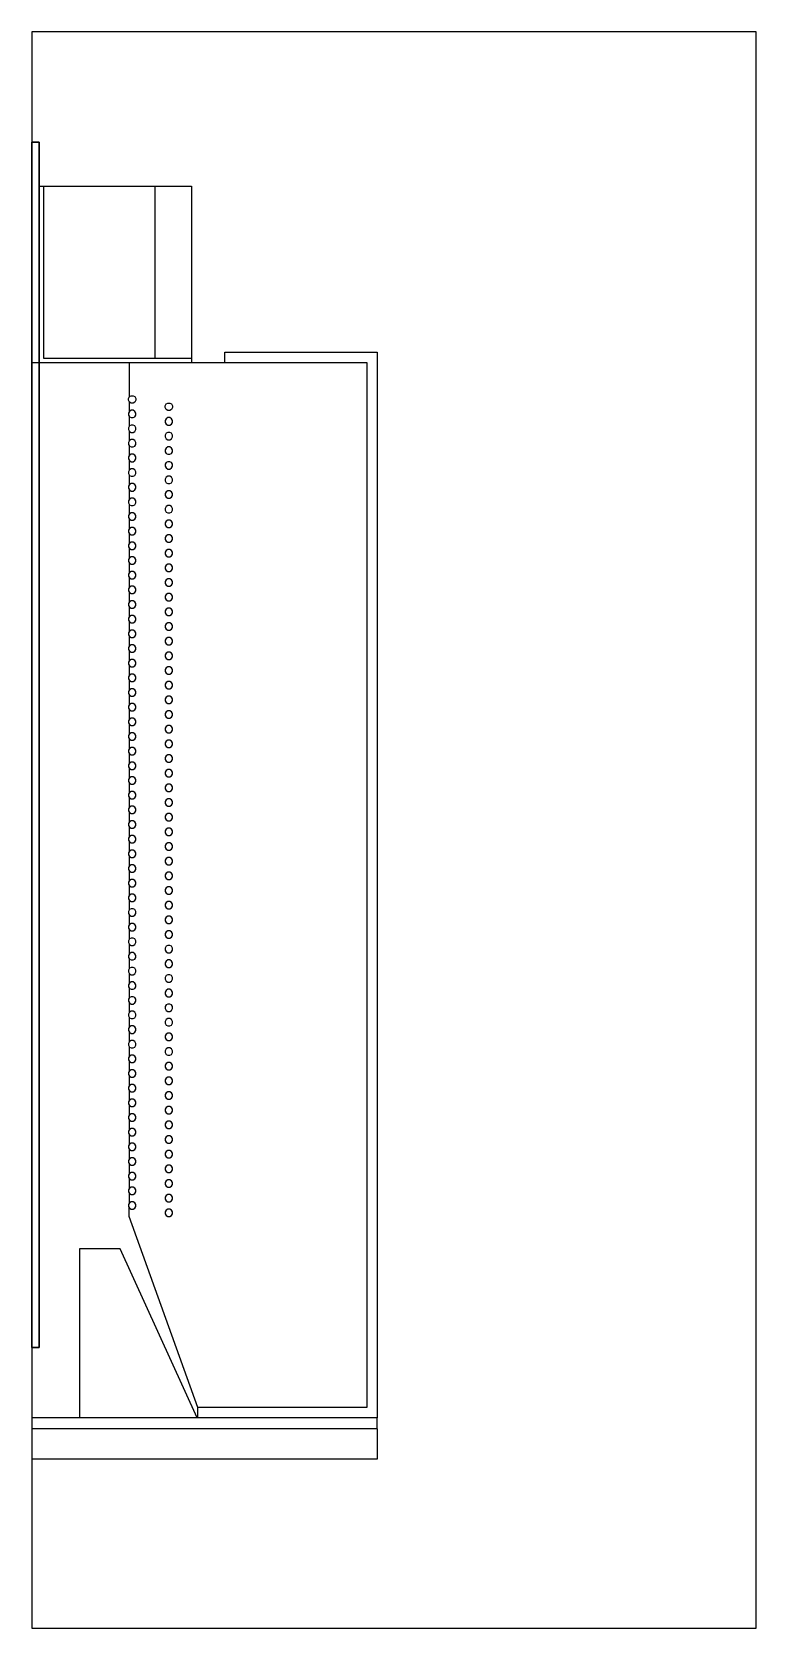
# Model space of a CAD drawing. Header units: millimetres. Extents: x 0 to 99, y -172 to 45.
import ezdxf

# ---------------------------------------------------------------- set-up
doc = ezdxf.new("R2010")
doc.units = ezdxf.units.MM
doc.layers.get('0').update_dxf_attribs({"true_color": 0xffffff})

msp = doc.modelspace()

# ---------------------------------------------------------------- linework, layer by layer
for p, q in [((98.6, 45), (0, 45)), ((0, 45), (0, 30)), ((98.6, 45), (0, 45)), ((0, 45), (0, 30)), ((98.6, 45), (0, 45)), ((0, 45), (0, 30)), ((98.6, 45), (0, 45)), ((0, 45), (0, 30)), ((0, 45), (0, 30)), ((98.6, 45), (0, 45)), ((98.6, -172.2), (98.6, 45)), ((98.6, -172.2), (98.6, 45)), ((98.6, -172.2), (98.6, 45)), ((98.6, -172.2), (98.6, 45)), ((98.6, -172.2), (98.6, 45)), ((0, 30), (1, 30)), ((1, 30), (0, 30)), ((0, 30), (0, -134)), ((0, 30), (1, 30)), ((0, -134), (0, 30)), ((0, 30), (1, 30)), ((0, 30), (1, 30)), ((0, -134), (0, 30)), ((0, 30), (1, 30)), ((1, 30), (1, -134)), ((1, -134), (1, 30)), ((1, 30), (1, -134)), ((1, -134), (1, 30)), ((1, 30), (1, -134)), ((1, 30), (1, -134)), ((1, 30), (1, -134)), ((1, 30), (1, -134)), ((1, 30), (1, -134)), ((1, 30), (1, -134)), ((1, 30), (1, -134)), ((1, 30), (1, -134)), ((1, 30), (1, -134)), ((1, 30), (1, -134)), ((1, 30), (1, -134)), ((1, 30), (1, -134)), ((1, 24), (21.75, 24)), ((1, 24), (21.75, 24)), ((1, 24), (21.75, 24)), ((1, 24), (21.75, 24)), ((1, 24), (21.75, 24)), ((1, 24), (21.75, 24)), ((1, 24), (21.75, 24)), ((1, 24), (21.75, 24)), ((1, 24), (21.75, 24)), ((1, 24), (21.75, 24)), ((1, 24), (21.75, 24)), ((1, 24), (21.75, 24)), ((1.6, 24), (1.6, 0.6)), ((1.6, 24), (1.6, 0.6)), ((1.6, 24), (1.6, 0.6)), ((1.6, 24), (1.6, 0.6)), ((1.6, 24), (1.6, 0.6)), ((16.75, 24), (16.75, 0.6)), ((16.75, 24), (16.75, 0.6)), ((21.75, 24), (21.75, 0)), ((21.75, 24), (21.75, 0)), ((21.75, 24), (21.75, 0)), ((21.75, 24), (21.75, 0)), ((21.75, 24), (21.75, 0)), ((21.75, 24), (21.75, 0)), ((21.75, 24), (21.75, 0)), ((21.75, 24), (21.75, 0)), ((21.75, 24), (21.75, 0)), ((0, 0), (1, 0)), ((1, 0), (13.25, 0)), ((1, 0), (13.25, 0)), ((1, 0), (13.25, 0)), ((1, 0), (13.25, 0)), ((1.6, 0.6), (21.75, 0.6)), ((1.6, 0.6), (21.75, 0.6)), ((1.6, 0.6), (21.75, 0.6)), ((1.6, 0.6), (21.75, 0.6)), ((1.6, 0.6), (21.75, 0.6)), ((1.6, 0.6), (21.75, 0.6)), ((1.6, 0.6), (21.75, 0.6)), ((1.6, 0.6), (21.75, 0.6)), ((1.6, 0.6), (21.75, 0.6)), ((13.25, 0), (45.6, 0)), ((13.25, 0), (45.6, 0)), ((13.25, 0), (45.6, 0)), ((13.25, 0), (45.6, 0)), ((13.25, 0), (45.6, 0)), ((13.25, 0), (45.6, 0)), ((13.25, 0), (45.6, 0)), ((13.25, 0), (45.6, 0)), ((13.25, 0), (45.6, 0)), ((13.25, 0), (45.6, 0)), ((13.25, 0), (45.6, 0)), ((13.25, 0), (45.6, 0)), ((13.25, 0), (13.25, -4.69)), ((26.25, 0), (26.25, 1.4)), ((26.25, 1.4), (47, 1.4)), ((26.25, 1.4), (47, 1.4)), ((26.25, 0), (26.25, 1.4)), ((26.25, 1.4), (47, 1.4)), ((26.25, 0), (26.25, 1.4)), ((26.25, 1.4), (47, 1.4)), ((26.25, 0), (26.25, 1.4)), ((26.25, 1.4), (47, 1.4)), ((26.25, 0), (26.25, 1.4)), ((26.25, 1.4), (47, 1.4)), ((26.25, 0), (26.25, 1.4)), ((45.6, 0), (45.6, -142.2)), ((45.6, 0), (45.6, -142.2)), ((45.6, 0), (45.6, -142.2)), ((47, 1.4), (47, -143.6)), ((47, 1.4), (47, -143.6)), ((47, 1.4), (47, -143.6)), ((47, 1.4), (47, -143.6)), ((47, 1.4), (47, -143.6)), ((47, 1.4), (47, -143.6)), ((13.15, -4.87), (13.28, -4.63)), ((13.15, -4.87), (13.28, -4.63)), ((13.15, -4.87), (13.28, -4.63)), ((13.15, -4.87), (13.28, -4.63)), ((13.15, -5.13), (13.15, -4.87)), ((13.15, -5.13), (13.15, -4.87)), ((13.28, -5.37), (13.15, -5.13)), ((13.28, -5.37), (13.15, -5.13)), ((13.28, -5.37), (13.15, -5.13)), ((13.28, -5.37), (13.15, -5.13)), ((13.25, -5.31), (13.25, -6.69)), ((13.28, -4.63), (13.52, -4.5)), ((13.28, -4.63), (13.52, -4.5)), ((13.52, -5.5), (13.28, -5.37)), ((13.52, -5.5), (13.28, -5.37)), ((13.52, -6.49), (13.28, -6.63)), ((13.52, -4.5), (13.78, -4.5)), ((13.52, -4.5), (13.78, -4.5)), ((13.78, -5.5), (13.52, -5.5)), ((13.78, -5.5), (13.52, -5.5)), ((13.78, -6.49), (13.52, -6.49)), ((13.78, -4.5), (14.02, -4.63)), ((13.78, -4.5), (14.02, -4.63)), ((14.02, -5.37), (13.78, -5.5)), ((14.02, -5.37), (13.78, -5.5)), ((14.02, -6.63), (13.78, -6.49)), ((14.02, -4.63), (14.15, -4.87)), ((14.02, -4.63), (14.15, -4.87)), ((14.15, -5.13), (14.02, -5.37)), ((14.15, -5.13), (14.02, -5.37)), ((14.15, -4.87), (14.15, -5.13)), ((14.15, -4.87), (14.15, -5.13)), ((18.15, -5.86), (18.28, -5.63)), ((18.15, -6.13), (18.15, -5.86)), ((18.28, -6.36), (18.15, -6.13)), ((18.28, -5.63), (18.52, -5.5)), ((18.52, -6.5), (18.28, -6.36)), ((18.52, -5.5), (18.78, -5.5)), ((18.78, -6.5), (18.52, -6.5)), ((18.78, -5.5), (19.02, -5.63)), ((19.02, -6.36), (18.78, -6.5)), ((19.02, -5.63), (19.15, -5.86)), ((19.15, -6.13), (19.02, -6.36)), ((19.15, -5.86), (19.15, -6.13)), ((13.28, -6.63), (13.15, -6.86)), ((13.28, -6.63), (13.15, -6.86)), ((13.15, -6.86), (13.15, -7.13)), ((13.15, -7.13), (13.28, -7.36)), ((13.28, -8.62), (13.15, -8.86)), ((13.25, -7.3), (13.25, -8.68)), ((13.28, -7.36), (13.52, -7.49)), ((13.52, -8.49), (13.28, -8.62)), ((13.52, -7.49), (13.78, -7.49)), ((13.78, -8.49), (13.52, -8.49)), ((13.78, -7.49), (14.02, -7.36)), ((14.02, -8.62), (13.78, -8.49)), ((14.15, -6.86), (14.02, -6.63)), ((14.02, -7.36), (14.15, -7.13)), ((14.15, -8.86), (14.02, -8.62)), ((14.15, -7.13), (14.15, -6.86)), ((18.28, -7.63), (18.15, -7.86)), ((18.15, -7.86), (18.15, -8.13)), ((18.15, -8.13), (18.28, -8.36)), ((18.52, -7.49), (18.28, -7.63)), ((18.28, -8.36), (18.52, -8.49)), ((18.78, -7.49), (18.52, -7.49)), ((18.52, -8.49), (18.78, -8.49)), ((19.02, -7.63), (18.78, -7.49)), ((18.78, -8.49), (19.02, -8.36)), ((19.15, -7.86), (19.02, -7.63)), ((19.02, -8.36), (19.15, -8.13)), ((19.15, -8.13), (19.15, -7.86)), ((13.15, -8.86), (13.15, -9.12)), ((13.15, -9.12), (13.28, -9.36)), ((13.28, -10.62), (13.15, -10.85)), ((13.15, -10.85), (13.15, -11.12)), ((13.25, -9.3), (13.25, -10.68)), ((13.28, -9.36), (13.52, -9.49)), ((13.52, -10.48), (13.28, -10.62)), ((13.52, -9.49), (13.78, -9.49)), ((13.78, -10.48), (13.52, -10.48)), ((13.78, -9.49), (14.02, -9.36)), ((14.02, -10.62), (13.78, -10.48)), ((14.02, -9.36), (14.15, -9.12)), ((14.15, -10.85), (14.02, -10.62)), ((14.15, -9.12), (14.15, -8.86)), ((14.15, -11.12), (14.15, -10.85)), ((18.28, -9.62), (18.15, -9.85)), ((18.15, -9.85), (18.15, -10.12)), ((18.15, -10.12), (18.28, -10.35)), ((18.52, -9.49), (18.28, -9.62)), ((18.28, -10.35), (18.52, -10.49)), ((18.78, -9.49), (18.52, -9.49)), ((18.52, -10.49), (18.78, -10.49)), ((19.02, -9.62), (18.78, -9.49)), ((18.78, -10.49), (19.02, -10.35)), ((19.15, -9.85), (19.02, -9.62)), ((19.02, -10.35), (19.15, -10.12)), ((19.15, -10.12), (19.15, -9.85)), ((13.15, -11.12), (13.28, -11.35)), ((13.28, -12.61), (13.15, -12.84)), ((13.15, -12.84), (13.15, -13.11)), ((13.25, -11.29), (13.25, -12.67)), ((13.28, -11.35), (13.52, -11.48)), ((13.52, -12.48), (13.28, -12.61)), ((13.52, -11.48), (13.78, -11.48)), ((13.78, -12.48), (13.52, -12.48)), ((13.78, -11.48), (14.02, -11.35)), ((14.02, -12.61), (13.78, -12.48)), ((14.02, -11.35), (14.15, -11.12)), ((14.15, -12.84), (14.02, -12.61)), ((14.15, -13.11), (14.15, -12.84)), ((18.28, -11.62), (18.15, -11.85)), ((18.15, -11.85), (18.15, -12.12)), ((18.15, -12.12), (18.28, -12.35)), ((18.52, -11.48), (18.28, -11.62)), ((18.28, -12.35), (18.52, -12.48)), ((18.78, -11.48), (18.52, -11.48)), ((18.52, -12.48), (18.78, -12.48)), ((19.02, -11.62), (18.78, -11.48)), ((18.78, -12.48), (19.02, -12.35)), ((19.15, -11.85), (19.02, -11.62)), ((19.02, -12.35), (19.15, -12.12)), ((19.15, -12.12), (19.15, -11.85)), ((13.15, -13.11), (13.28, -13.34)), ((13.28, -14.61), (13.15, -14.84)), ((13.15, -14.84), (13.15, -15.11)), ((13.15, -15.11), (13.28, -15.34)), ((13.25, -13.29), (13.25, -14.67)), ((13.28, -13.34), (13.52, -13.48)), ((13.52, -14.47), (13.28, -14.61)), ((13.52, -13.48), (13.78, -13.48)), ((13.78, -14.47), (13.52, -14.47)), ((13.78, -13.48), (14.02, -13.34)), ((14.02, -14.61), (13.78, -14.47)), ((14.02, -13.34), (14.15, -13.11)), ((14.15, -14.84), (14.02, -14.61)), ((14.02, -15.34), (14.15, -15.11)), ((14.15, -15.11), (14.15, -14.84)), ((18.28, -13.61), (18.15, -13.84)), ((18.15, -13.84), (18.15, -14.11)), ((18.15, -14.11), (18.28, -14.34)), ((18.52, -13.48), (18.28, -13.61)), ((18.28, -14.34), (18.52, -14.48)), ((18.78, -13.48), (18.52, -13.48)), ((18.52, -14.48), (18.78, -14.48)), ((19.02, -13.61), (18.78, -13.48)), ((18.78, -14.48), (19.02, -14.34)), ((19.15, -13.84), (19.02, -13.61)), ((19.02, -14.34), (19.15, -14.11)), ((19.15, -14.11), (19.15, -13.84)), ((13.28, -16.6), (13.15, -16.83)), ((13.15, -16.83), (13.15, -17.1)), ((13.15, -17.1), (13.28, -17.33)), ((13.25, -15.28), (13.25, -16.66)), ((13.25, -17.27), (13.25, -18.65)), ((13.28, -15.34), (13.52, -15.47)), ((13.52, -16.47), (13.28, -16.6)), ((13.28, -17.33), (13.52, -17.47)), ((13.52, -15.47), (13.78, -15.47)), ((13.78, -16.47), (13.52, -16.47)), ((13.78, -15.47), (14.02, -15.34)), ((14.02, -16.6), (13.78, -16.47)), ((13.78, -17.47), (14.02, -17.33)), ((14.15, -16.83), (14.02, -16.6)), ((14.02, -17.33), (14.15, -17.1)), ((14.15, -17.1), (14.15, -16.83)), ((18.28, -15.6), (18.15, -15.84)), ((18.15, -15.84), (18.15, -16.1)), ((18.15, -16.1), (18.28, -16.34)), ((18.52, -15.47), (18.28, -15.6)), ((18.28, -16.34), (18.52, -16.47)), ((18.78, -15.47), (18.52, -15.47)), ((18.52, -16.47), (18.78, -16.47)), ((19.02, -15.6), (18.78, -15.47)), ((18.78, -16.47), (19.02, -16.34)), ((19.15, -15.84), (19.02, -15.6)), ((19.02, -16.34), (19.15, -16.1)), ((19.15, -16.1), (19.15, -15.84)), ((13.28, -18.6), (13.15, -18.83)), ((13.15, -18.83), (13.15, -19.1)), ((13.15, -19.1), (13.28, -19.33)), ((13.25, -19.27), (13.25, -20.65)), ((13.52, -18.46), (13.28, -18.6)), ((13.28, -19.33), (13.52, -19.46)), ((13.52, -17.47), (13.78, -17.47)), ((13.78, -18.46), (13.52, -18.46)), ((13.52, -19.46), (13.78, -19.46)), ((14.02, -18.6), (13.78, -18.46)), ((13.78, -19.46), (14.02, -19.33)), ((14.15, -18.83), (14.02, -18.6)), ((14.02, -19.33), (14.15, -19.1)), ((14.15, -19.1), (14.15, -18.83)), ((18.28, -17.6), (18.15, -17.83)), ((18.15, -17.83), (18.15, -18.1)), ((18.15, -18.1), (18.28, -18.33)), ((18.52, -17.46), (18.28, -17.6)), ((18.28, -18.33), (18.52, -18.46)), ((18.52, -19.46), (18.28, -19.59)), ((18.78, -17.46), (18.52, -17.46)), ((18.52, -18.46), (18.78, -18.46)), ((18.78, -19.46), (18.52, -19.46)), ((19.02, -17.6), (18.78, -17.46)), ((18.78, -18.46), (19.02, -18.33)), ((19.02, -19.59), (18.78, -19.46)), ((19.15, -17.83), (19.02, -17.6)), ((19.02, -18.33), (19.15, -18.1)), ((19.15, -18.1), (19.15, -17.83)), ((13.28, -20.59), (13.15, -20.82)), ((13.15, -20.82), (13.15, -21.09)), ((13.15, -21.09), (13.28, -21.32)), ((13.25, -21.26), (13.25, -22.64)), ((13.52, -20.46), (13.28, -20.59)), ((13.28, -21.32), (13.52, -21.46)), ((13.78, -20.46), (13.52, -20.46)), ((13.52, -21.46), (13.78, -21.46)), ((14.02, -20.59), (13.78, -20.46)), ((13.78, -21.46), (14.02, -21.32)), ((14.15, -20.82), (14.02, -20.59)), ((14.02, -21.32), (14.15, -21.09)), ((14.15, -21.09), (14.15, -20.82)), ((18.28, -19.59), (18.15, -19.83)), ((18.15, -19.83), (18.15, -20.09)), ((18.15, -20.09), (18.28, -20.33)), ((18.28, -21.59), (18.15, -21.82)), ((18.28, -20.33), (18.52, -20.46)), ((18.52, -21.45), (18.28, -21.59)), ((18.52, -20.46), (18.78, -20.46)), ((18.78, -21.45), (18.52, -21.45)), ((18.78, -20.46), (19.02, -20.33)), ((19.02, -21.59), (18.78, -21.45)), ((19.15, -19.83), (19.02, -19.59)), ((19.02, -20.33), (19.15, -20.09)), ((19.15, -21.82), (19.02, -21.59)), ((19.15, -20.09), (19.15, -19.83)), ((13.28, -22.59), (13.15, -22.82)), ((13.15, -22.82), (13.15, -23.09)), ((13.15, -23.09), (13.28, -23.32)), ((13.25, -23.26), (13.25, -24.64)), ((13.52, -22.45), (13.28, -22.59)), ((13.28, -23.32), (13.52, -23.45)), ((13.78, -22.45), (13.52, -22.45)), ((13.52, -23.45), (13.78, -23.45)), ((14.02, -22.59), (13.78, -22.45)), ((13.78, -23.45), (14.02, -23.32)), ((14.15, -22.82), (14.02, -22.59)), ((14.02, -23.32), (14.15, -23.09)), ((14.15, -23.09), (14.15, -22.82)), ((18.15, -21.82), (18.15, -22.09)), ((18.15, -22.09), (18.28, -22.32)), ((18.28, -23.58), (18.15, -23.81)), ((18.15, -23.81), (18.15, -24.08)), ((18.28, -22.32), (18.52, -22.45)), ((18.52, -23.45), (18.28, -23.58)), ((18.52, -22.45), (18.78, -22.45)), ((18.78, -23.45), (18.52, -23.45)), ((18.78, -22.45), (19.02, -22.32)), ((19.02, -23.58), (18.78, -23.45)), ((19.02, -22.32), (19.15, -22.09)), ((19.15, -23.81), (19.02, -23.58)), ((19.15, -22.09), (19.15, -21.82)), ((19.15, -24.08), (19.15, -23.81)), ((13.28, -24.58), (13.15, -24.81)), ((13.15, -24.81), (13.15, -25.08)), ((13.15, -25.08), (13.28, -25.31)), ((13.25, -25.25), (13.25, -26.63)), ((13.52, -24.45), (13.28, -24.58)), ((13.28, -25.31), (13.52, -25.45)), ((13.78, -24.45), (13.52, -24.45)), ((13.52, -25.45), (13.78, -25.45)), ((14.02, -24.58), (13.78, -24.45)), ((13.78, -25.45), (14.02, -25.31)), ((14.15, -24.81), (14.02, -24.58)), ((14.02, -25.31), (14.15, -25.08)), ((14.15, -25.08), (14.15, -24.81)), ((18.15, -24.08), (18.28, -24.31)), ((18.28, -25.58), (18.15, -25.81)), ((18.15, -25.81), (18.15, -26.08)), ((18.28, -24.31), (18.52, -24.45)), ((18.52, -25.44), (18.28, -25.58)), ((18.52, -24.45), (18.78, -24.45)), ((18.78, -25.44), (18.52, -25.44)), ((18.78, -24.45), (19.02, -24.31)), ((19.02, -25.58), (18.78, -25.44)), ((19.02, -24.31), (19.15, -24.08)), ((19.15, -25.81), (19.02, -25.58)), ((19.15, -26.08), (19.15, -25.81)), ((13.28, -26.57), (13.15, -26.81)), ((13.15, -26.81), (13.15, -27.07)), ((13.15, -27.07), (13.28, -27.31)), ((13.25, -27.25), (13.25, -28.63)), ((13.52, -26.44), (13.28, -26.57)), ((13.28, -27.31), (13.52, -27.44)), ((13.78, -26.44), (13.52, -26.44)), ((13.52, -27.44), (13.78, -27.44)), ((14.02, -26.57), (13.78, -26.44)), ((13.78, -27.44), (14.02, -27.31)), ((14.15, -26.81), (14.02, -26.57)), ((14.02, -27.31), (14.15, -27.07)), ((14.15, -27.07), (14.15, -26.81)), ((18.15, -26.08), (18.28, -26.31)), ((18.28, -27.57), (18.15, -27.8)), ((18.15, -27.8), (18.15, -28.07)), ((18.15, -28.07), (18.28, -28.3)), ((18.28, -26.31), (18.52, -26.44)), ((18.52, -27.44), (18.28, -27.57)), ((18.52, -26.44), (18.78, -26.44)), ((18.78, -27.44), (18.52, -27.44)), ((18.78, -26.44), (19.02, -26.31)), ((19.02, -27.57), (18.78, -27.44)), ((19.02, -26.31), (19.15, -26.08)), ((19.15, -27.8), (19.02, -27.57)), ((19.02, -28.3), (19.15, -28.07)), ((19.15, -28.07), (19.15, -27.8)), ((13.28, -28.57), (13.15, -28.8)), ((13.15, -28.8), (13.15, -29.07)), ((13.15, -29.07), (13.28, -29.3)), ((13.25, -29.24), (13.25, -30.62)), ((13.52, -28.44), (13.28, -28.57)), ((13.28, -29.3), (13.52, -29.44)), ((13.78, -28.44), (13.52, -28.44)), ((13.52, -29.44), (13.78, -29.44)), ((14.02, -28.57), (13.78, -28.44)), ((13.78, -29.44), (14.02, -29.3)), ((14.15, -28.8), (14.02, -28.57)), ((14.02, -29.3), (14.15, -29.07)), ((14.15, -29.07), (14.15, -28.8)), ((18.28, -29.57), (18.15, -29.8)), ((18.15, -29.8), (18.15, -30.07)), ((18.15, -30.07), (18.28, -30.3)), ((18.28, -28.3), (18.52, -28.44)), ((18.52, -29.43), (18.28, -29.57)), ((18.28, -30.3), (18.52, -30.43)), ((18.52, -28.44), (18.78, -28.44)), ((18.78, -29.43), (18.52, -29.43)), ((18.78, -28.44), (19.02, -28.3)), ((19.02, -29.57), (18.78, -29.43)), ((18.78, -30.43), (19.02, -30.3)), ((19.15, -29.8), (19.02, -29.57)), ((19.02, -30.3), (19.15, -30.07)), ((19.15, -30.07), (19.15, -29.8)), ((13.28, -30.56), (13.15, -30.8)), ((13.15, -30.8), (13.15, -31.06)), ((13.15, -31.06), (13.28, -31.3)), ((13.28, -32.56), (13.15, -32.79)), ((13.25, -31.24), (13.25, -32.62)), ((13.52, -30.43), (13.28, -30.56)), ((13.28, -31.3), (13.52, -31.43)), ((13.52, -32.42), (13.28, -32.56)), ((13.78, -30.43), (13.52, -30.43)), ((13.52, -31.43), (13.78, -31.43)), ((13.78, -32.42), (13.52, -32.42)), ((14.02, -30.56), (13.78, -30.43)), ((13.78, -31.43), (14.02, -31.3)), ((14.02, -32.56), (13.78, -32.42)), ((14.15, -30.8), (14.02, -30.56)), ((14.02, -31.3), (14.15, -31.06)), ((14.15, -32.79), (14.02, -32.56)), ((14.15, -31.06), (14.15, -30.8)), ((18.28, -31.56), (18.15, -31.79)), ((18.15, -31.79), (18.15, -32.06)), ((18.15, -32.06), (18.28, -32.29)), ((18.52, -31.43), (18.28, -31.56)), ((18.28, -32.29), (18.52, -32.43)), ((18.52, -30.43), (18.78, -30.43)), ((18.78, -31.43), (18.52, -31.43)), ((18.52, -32.43), (18.78, -32.43)), ((19.02, -31.56), (18.78, -31.43)), ((18.78, -32.43), (19.02, -32.29)), ((19.15, -31.79), (19.02, -31.56)), ((19.02, -32.29), (19.15, -32.06)), ((19.15, -32.06), (19.15, -31.79)), ((13.15, -32.79), (13.15, -33.06)), ((13.15, -33.06), (13.28, -33.29)), ((13.28, -34.55), (13.15, -34.78)), ((13.25, -33.23), (13.25, -34.61)), ((13.28, -33.29), (13.52, -33.42)), ((13.52, -34.42), (13.28, -34.55)), ((13.52, -33.42), (13.78, -33.42)), ((13.78, -34.42), (13.52, -34.42)), ((13.78, -33.42), (14.02, -33.29)), ((14.02, -34.55), (13.78, -34.42)), ((14.02, -33.29), (14.15, -33.06)), ((14.15, -34.78), (14.02, -34.55)), ((14.15, -33.06), (14.15, -32.79)), ((18.28, -33.56), (18.15, -33.79)), ((18.15, -33.79), (18.15, -34.06)), ((18.15, -34.06), (18.28, -34.29)), ((18.52, -33.42), (18.28, -33.56)), ((18.28, -34.29), (18.52, -34.42)), ((18.78, -33.42), (18.52, -33.42)), ((18.52, -34.42), (18.78, -34.42)), ((19.02, -33.56), (18.78, -33.42)), ((18.78, -34.42), (19.02, -34.29)), ((19.15, -33.79), (19.02, -33.56)), ((19.02, -34.29), (19.15, -34.06)), ((19.15, -34.06), (19.15, -33.79)), ((13.15, -34.78), (13.15, -35.05)), ((13.15, -35.05), (13.28, -35.28)), ((13.28, -36.55), (13.15, -36.78)), ((13.15, -36.78), (13.15, -37.05)), ((13.25, -35.23), (13.25, -36.61)), ((13.28, -35.28), (13.52, -35.42)), ((13.52, -36.41), (13.28, -36.55)), ((13.52, -35.42), (13.78, -35.42)), ((13.78, -36.41), (13.52, -36.41)), ((13.78, -35.42), (14.02, -35.28)), ((14.02, -36.55), (13.78, -36.41)), ((14.02, -35.28), (14.15, -35.05)), ((14.15, -36.78), (14.02, -36.55)), ((14.15, -35.05), (14.15, -34.78)), ((14.15, -37.05), (14.15, -36.78)), ((18.28, -35.55), (18.15, -35.78)), ((18.15, -35.78), (18.15, -36.05)), ((18.15, -36.05), (18.28, -36.28)), ((18.52, -35.42), (18.28, -35.55)), ((18.28, -36.28), (18.52, -36.42)), ((18.78, -35.42), (18.52, -35.42)), ((18.52, -36.42), (18.78, -36.42)), ((19.02, -35.55), (18.78, -35.42)), ((18.78, -36.42), (19.02, -36.28)), ((19.15, -35.78), (19.02, -35.55)), ((19.02, -36.28), (19.15, -36.05)), ((19.15, -36.05), (19.15, -35.78)), ((13.15, -37.05), (13.28, -37.28)), ((13.28, -38.54), (13.15, -38.77)), ((13.15, -38.77), (13.15, -39.04)), ((13.15, -39.04), (13.28, -39.27)), ((13.25, -37.22), (13.25, -38.6)), ((13.28, -37.28), (13.52, -37.41)), ((13.52, -38.41), (13.28, -38.54)), ((13.52, -37.41), (13.78, -37.41)), ((13.78, -38.41), (13.52, -38.41)), ((13.78, -37.41), (14.02, -37.28)), ((14.02, -38.54), (13.78, -38.41)), ((14.02, -37.28), (14.15, -37.05)), ((14.15, -38.77), (14.02, -38.54)), ((14.02, -39.27), (14.15, -39.04)), ((14.15, -39.04), (14.15, -38.77)), ((18.28, -37.54), (18.15, -37.78)), ((18.15, -37.78), (18.15, -38.04)), ((18.15, -38.04), (18.28, -38.28)), ((18.52, -37.41), (18.28, -37.54)), ((18.28, -38.28), (18.52, -38.41)), ((18.78, -37.41), (18.52, -37.41)), ((18.52, -38.41), (18.78, -38.41)), ((19.02, -37.54), (18.78, -37.41)), ((18.78, -38.41), (19.02, -38.28)), ((19.15, -37.78), (19.02, -37.54)), ((19.02, -38.28), (19.15, -38.04)), ((19.15, -38.04), (19.15, -37.78)), ((13.28, -40.54), (13.15, -40.77)), ((13.15, -40.77), (13.15, -41.04)), ((13.15, -41.04), (13.28, -41.27)), ((13.25, -39.22), (13.25, -40.6)), ((13.25, -41.21), (13.25, -42.59)), ((13.28, -39.27), (13.52, -39.41)), ((13.52, -40.4), (13.28, -40.54)), ((13.52, -39.41), (13.78, -39.41)), ((13.78, -40.4), (13.52, -40.4)), ((13.78, -39.41), (14.02, -39.27)), ((14.02, -40.54), (13.78, -40.4)), ((14.15, -40.77), (14.02, -40.54)), ((14.02, -41.27), (14.15, -41.04)), ((14.15, -41.04), (14.15, -40.77)), ((18.28, -39.54), (18.15, -39.77)), ((18.15, -39.77), (18.15, -40.04)), ((18.15, -40.04), (18.28, -40.27)), ((18.52, -39.41), (18.28, -39.54)), ((18.28, -40.27), (18.52, -40.41)), ((18.78, -39.41), (18.52, -39.41)), ((18.52, -40.41), (18.78, -40.41)), ((19.02, -39.54), (18.78, -39.41)), ((18.78, -40.41), (19.02, -40.27)), ((19.15, -39.77), (19.02, -39.54)), ((19.02, -40.27), (19.15, -40.04)), ((19.15, -40.04), (19.15, -39.77)), ((13.28, -42.53), (13.15, -42.76)), ((13.15, -42.76), (13.15, -43.03)), ((13.15, -43.03), (13.28, -43.26)), ((13.25, -43.2), (13.25, -44.58)), ((13.28, -41.27), (13.52, -41.4)), ((13.52, -42.4), (13.28, -42.53)), ((13.28, -43.26), (13.52, -43.4)), ((13.52, -41.4), (13.78, -41.4)), ((13.78, -42.4), (13.52, -42.4)), ((13.52, -43.4), (13.78, -43.4)), ((13.78, -41.4), (14.02, -41.27)), ((14.02, -42.53), (13.78, -42.4)), ((13.78, -43.4), (14.02, -43.26)), ((14.15, -42.76), (14.02, -42.53)), ((14.02, -43.26), (14.15, -43.03)), ((14.15, -43.03), (14.15, -42.76)), ((18.28, -41.53), (18.15, -41.77)), ((18.15, -41.77), (18.15, -42.03)), ((18.15, -42.03), (18.28, -42.27)), ((18.52, -41.4), (18.28, -41.53)), ((18.28, -42.27), (18.52, -42.4)), ((18.52, -43.39), (18.28, -43.53)), ((18.78, -41.4), (18.52, -41.4)), ((18.52, -42.4), (18.78, -42.4)), ((18.78, -43.39), (18.52, -43.39)), ((19.02, -41.53), (18.78, -41.4)), ((18.78, -42.4), (19.02, -42.27)), ((19.02, -43.53), (18.78, -43.39)), ((19.15, -41.77), (19.02, -41.53)), ((19.02, -42.27), (19.15, -42.03)), ((19.15, -42.03), (19.15, -41.77)), ((13.28, -44.53), (13.15, -44.76)), ((13.15, -44.76), (13.15, -45.03)), ((13.15, -45.03), (13.28, -45.26)), ((13.25, -45.2), (13.25, -46.58)), ((13.52, -44.39), (13.28, -44.53)), ((13.28, -45.26), (13.52, -45.39)), ((13.78, -44.39), (13.52, -44.39)), ((13.52, -45.39), (13.78, -45.39)), ((14.02, -44.53), (13.78, -44.39)), ((13.78, -45.39), (14.02, -45.26)), ((14.15, -44.76), (14.02, -44.53)), ((14.02, -45.26), (14.15, -45.03)), ((14.15, -45.03), (14.15, -44.76)), ((18.28, -43.53), (18.15, -43.76)), ((18.15, -43.76), (18.15, -44.03)), ((18.15, -44.03), (18.28, -44.26)), ((18.28, -45.52), (18.15, -45.76)), ((18.28, -44.26), (18.52, -44.39)), ((18.52, -45.39), (18.28, -45.52)), ((18.52, -44.39), (18.78, -44.39)), ((18.78, -45.39), (18.52, -45.39)), ((18.78, -44.39), (19.02, -44.26)), ((19.02, -45.52), (18.78, -45.39)), ((19.15, -43.76), (19.02, -43.53)), ((19.02, -44.26), (19.15, -44.03)), ((19.15, -45.76), (19.02, -45.52)), ((19.15, -44.03), (19.15, -43.76)), ((13.28, -46.52), (13.15, -46.75)), ((13.15, -46.75), (13.15, -47.02)), ((13.15, -47.02), (13.28, -47.25)), ((13.25, -47.19), (13.25, -48.57)), ((13.52, -46.39), (13.28, -46.52)), ((13.28, -47.25), (13.52, -47.39)), ((13.78, -46.39), (13.52, -46.39)), ((13.52, -47.39), (13.78, -47.39)), ((14.02, -46.52), (13.78, -46.39)), ((13.78, -47.39), (14.02, -47.25)), ((14.15, -46.75), (14.02, -46.52)), ((14.02, -47.25), (14.15, -47.02)), ((14.15, -47.02), (14.15, -46.75)), ((18.15, -45.76), (18.15, -46.02)), ((18.15, -46.02), (18.28, -46.26)), ((18.28, -47.52), (18.15, -47.75)), ((18.15, -47.75), (18.15, -48.02)), ((18.28, -46.26), (18.52, -46.39)), ((18.52, -47.38), (18.28, -47.52)), ((18.52, -46.39), (18.78, -46.39)), ((18.78, -47.38), (18.52, -47.38)), ((18.78, -46.39), (19.02, -46.26)), ((19.02, -47.52), (18.78, -47.38)), ((19.02, -46.26), (19.15, -46.02)), ((19.15, -47.75), (19.02, -47.52)), ((19.15, -46.02), (19.15, -45.76)), ((19.15, -48.02), (19.15, -47.75)), ((13.28, -48.52), (13.15, -48.75)), ((13.15, -48.75), (13.15, -49.02)), ((13.15, -49.02), (13.28, -49.25)), ((13.25, -49.19), (13.25, -50.57)), ((13.52, -48.38), (13.28, -48.52)), ((13.28, -49.25), (13.52, -49.38)), ((13.78, -48.38), (13.52, -48.38)), ((13.52, -49.38), (13.78, -49.38)), ((14.02, -48.52), (13.78, -48.38)), ((13.78, -49.38), (14.02, -49.25)), ((14.15, -48.75), (14.02, -48.52)), ((14.02, -49.25), (14.15, -49.02)), ((14.15, -49.02), (14.15, -48.75)), ((18.15, -48.02), (18.28, -48.25)), ((18.28, -49.51), (18.15, -49.74)), ((18.15, -49.74), (18.15, -50.01)), ((18.28, -48.25), (18.52, -48.38)), ((18.52, -49.38), (18.28, -49.51)), ((18.52, -48.38), (18.78, -48.38)), ((18.78, -49.38), (18.52, -49.38)), ((18.78, -48.38), (19.02, -48.25)), ((19.02, -49.51), (18.78, -49.38)), ((19.02, -48.25), (19.15, -48.02)), ((19.15, -49.74), (19.02, -49.51)), ((19.15, -50.01), (19.15, -49.74)), ((13.28, -50.51), (13.15, -50.74)), ((13.15, -50.74), (13.15, -51.01)), ((13.15, -51.01), (13.28, -51.24)), ((13.25, -51.18), (13.25, -52.56)), ((13.52, -50.38), (13.28, -50.51)), ((13.28, -51.24), (13.52, -51.38)), ((13.78, -50.38), (13.52, -50.38)), ((13.52, -51.38), (13.78, -51.38)), ((14.02, -50.51), (13.78, -50.38)), ((13.78, -51.38), (14.02, -51.24)), ((14.15, -50.74), (14.02, -50.51)), ((14.02, -51.24), (14.15, -51.01)), ((14.15, -51.01), (14.15, -50.74)), ((18.15, -50.01), (18.28, -50.24)), ((18.28, -51.51), (18.15, -51.74)), ((18.15, -51.74), (18.15, -52.01)), ((18.15, -52.01), (18.28, -52.24)), ((18.28, -50.24), (18.52, -50.38)), ((18.52, -51.37), (18.28, -51.51)), ((18.52, -50.38), (18.78, -50.38)), ((18.78, -51.37), (18.52, -51.37)), ((18.78, -50.38), (19.02, -50.24)), ((19.02, -51.51), (18.78, -51.37)), ((19.02, -50.24), (19.15, -50.01)), ((19.15, -51.74), (19.02, -51.51)), ((19.02, -52.24), (19.15, -52.01)), ((19.15, -52.01), (19.15, -51.74)), ((13.28, -52.5), (13.15, -52.74)), ((13.15, -52.74), (13.15, -53)), ((13.15, -53), (13.28, -53.24)), ((13.25, -53.18), (13.25, -54.56)), ((13.52, -52.37), (13.28, -52.5)), ((13.28, -53.24), (13.52, -53.37)), ((13.78, -52.37), (13.52, -52.37)), ((13.52, -53.37), (13.78, -53.37)), ((14.02, -52.5), (13.78, -52.37)), ((13.78, -53.37), (14.02, -53.24)), ((14.15, -52.74), (14.02, -52.5)), ((14.02, -53.24), (14.15, -53)), ((14.15, -53), (14.15, -52.74)), ((18.28, -53.5), (18.15, -53.73)), ((18.15, -53.73), (18.15, -54)), ((18.15, -54), (18.28, -54.23)), ((18.28, -52.24), (18.52, -52.37)), ((18.52, -53.37), (18.28, -53.5)), ((18.28, -54.23), (18.52, -54.37)), ((18.52, -52.37), (18.78, -52.37)), ((18.78, -53.37), (18.52, -53.37)), ((18.78, -52.37), (19.02, -52.24)), ((19.02, -53.5), (18.78, -53.37)), ((18.78, -54.37), (19.02, -54.23)), ((19.15, -53.73), (19.02, -53.5)), ((19.02, -54.23), (19.15, -54)), ((19.15, -54), (19.15, -53.73)), ((13.28, -54.5), (13.15, -54.73)), ((13.15, -54.73), (13.15, -55)), ((13.15, -55), (13.28, -55.23)), ((13.25, -55.17), (13.25, -56.55)), ((13.52, -54.36), (13.28, -54.5)), ((13.28, -55.23), (13.52, -55.36)), ((13.52, -56.36), (13.28, -56.49)), ((13.78, -54.36), (13.52, -54.36)), ((13.52, -55.36), (13.78, -55.36)), ((13.78, -56.36), (13.52, -56.36)), ((14.02, -54.5), (13.78, -54.36)), ((13.78, -55.36), (14.02, -55.23)), ((14.02, -56.49), (13.78, -56.36)), ((14.15, -54.73), (14.02, -54.5)), ((14.02, -55.23), (14.15, -55)), ((14.15, -55), (14.15, -54.73)), ((18.28, -55.5), (18.15, -55.73)), ((18.15, -55.73), (18.15, -56)), ((18.15, -56), (18.28, -56.23)), ((18.52, -55.36), (18.28, -55.5)), ((18.28, -56.23), (18.52, -56.36)), ((18.52, -54.37), (18.78, -54.37)), ((18.78, -55.36), (18.52, -55.36)), ((18.52, -56.36), (18.78, -56.36)), ((19.02, -55.5), (18.78, -55.36)), ((18.78, -56.36), (19.02, -56.23)), ((19.15, -55.73), (19.02, -55.5)), ((19.02, -56.23), (19.15, -56)), ((19.15, -56), (19.15, -55.73)), ((13.28, -56.49), (13.15, -56.73)), ((13.15, -56.73), (13.15, -56.99)), ((13.15, -56.99), (13.28, -57.23)), ((13.28, -58.49), (13.15, -58.72)), ((13.25, -57.17), (13.25, -58.55)), ((13.28, -57.23), (13.52, -57.36)), ((13.52, -58.35), (13.28, -58.49)), ((13.52, -57.36), (13.78, -57.36)), ((13.78, -58.35), (13.52, -58.35)), ((13.78, -57.36), (14.02, -57.23)), ((14.02, -58.49), (13.78, -58.35)), ((14.15, -56.73), (14.02, -56.49)), ((14.02, -57.23), (14.15, -56.99)), ((14.15, -58.72), (14.02, -58.49)), ((14.15, -56.99), (14.15, -56.73)), ((18.28, -57.49), (18.15, -57.72)), ((18.15, -57.72), (18.15, -57.99)), ((18.15, -57.99), (18.28, -58.22)), ((18.52, -57.36), (18.28, -57.49)), ((18.28, -58.22), (18.52, -58.36)), ((18.78, -57.36), (18.52, -57.36)), ((18.52, -58.36), (18.78, -58.36)), ((19.02, -57.49), (18.78, -57.36)), ((18.78, -58.36), (19.02, -58.22)), ((19.15, -57.72), (19.02, -57.49)), ((19.02, -58.22), (19.15, -57.99)), ((19.15, -57.99), (19.15, -57.72)), ((13.15, -58.72), (13.15, -58.99)), ((13.15, -58.99), (13.28, -59.22)), ((13.28, -60.48), (13.15, -60.71)), ((13.15, -60.71), (13.15, -60.98)), ((13.25, -59.16), (13.25, -60.54)), ((13.28, -59.22), (13.52, -59.35)), ((13.52, -60.35), (13.28, -60.48)), ((13.52, -59.35), (13.78, -59.35)), ((13.78, -60.35), (13.52, -60.35)), ((13.78, -59.35), (14.02, -59.22)), ((14.02, -60.48), (13.78, -60.35)), ((14.02, -59.22), (14.15, -58.99)), ((14.15, -60.71), (14.02, -60.48)), ((14.15, -58.99), (14.15, -58.72)), ((14.15, -60.98), (14.15, -60.71)), ((18.28, -59.49), (18.15, -59.72)), ((18.15, -59.72), (18.15, -59.99)), ((18.15, -59.99), (18.28, -60.22)), ((18.52, -59.35), (18.28, -59.49)), ((18.28, -60.22), (18.52, -60.35)), ((18.78, -59.35), (18.52, -59.35)), ((18.52, -60.35), (18.78, -60.35)), ((19.02, -59.49), (18.78, -59.35)), ((18.78, -60.35), (19.02, -60.22)), ((19.15, -59.72), (19.02, -59.49)), ((19.02, -60.22), (19.15, -59.99)), ((19.15, -59.99), (19.15, -59.72)), ((13.15, -60.98), (13.28, -61.21)), ((13.28, -62.48), (13.15, -62.71)), ((13.15, -62.71), (13.15, -62.98)), ((13.15, -62.98), (13.28, -63.21)), ((13.25, -61.16), (13.25, -62.54)), ((13.28, -61.21), (13.52, -61.35)), ((13.52, -62.34), (13.28, -62.48)), ((13.52, -61.35), (13.78, -61.35)), ((13.78, -62.34), (13.52, -62.34)), ((13.78, -61.35), (14.02, -61.21)), ((14.02, -62.48), (13.78, -62.34)), ((14.02, -61.21), (14.15, -60.98)), ((14.15, -62.71), (14.02, -62.48)), ((14.02, -63.21), (14.15, -62.98)), ((14.15, -62.98), (14.15, -62.71)), ((18.28, -61.48), (18.15, -61.71)), ((18.15, -61.71), (18.15, -61.98)), ((18.15, -61.98), (18.28, -62.21)), ((18.52, -61.35), (18.28, -61.48)), ((18.28, -62.21), (18.52, -62.35)), ((18.78, -61.35), (18.52, -61.35)), ((18.52, -62.35), (18.78, -62.35)), ((19.02, -61.48), (18.78, -61.35)), ((18.78, -62.35), (19.02, -62.21)), ((19.15, -61.71), (19.02, -61.48)), ((19.02, -62.21), (19.15, -61.98)), ((19.15, -61.98), (19.15, -61.71)), ((13.28, -64.47), (13.15, -64.7)), ((13.15, -64.7), (13.15, -64.97)), ((13.15, -64.97), (13.28, -65.2)), ((13.25, -63.15), (13.25, -64.53)), ((13.25, -65.15), (13.25, -66.53)), ((13.28, -63.21), (13.52, -63.34)), ((13.52, -64.34), (13.28, -64.47)), ((13.52, -63.34), (13.78, -63.34)), ((13.78, -64.34), (13.52, -64.34)), ((13.78, -63.34), (14.02, -63.21)), ((14.02, -64.47), (13.78, -64.34)), ((14.15, -64.7), (14.02, -64.47)), ((14.02, -65.2), (14.15, -64.97)), ((14.15, -64.97), (14.15, -64.7)), ((18.28, -63.47), (18.15, -63.71)), ((18.15, -63.71), (18.15, -63.97)), ((18.15, -63.97), (18.28, -64.21)), ((18.52, -63.34), (18.28, -63.47)), ((18.28, -64.21), (18.52, -64.34)), ((18.78, -63.34), (18.52, -63.34)), ((18.52, -64.34), (18.78, -64.34)), ((19.02, -63.47), (18.78, -63.34)), ((18.78, -64.34), (19.02, -64.21)), ((19.15, -63.71), (19.02, -63.47)), ((19.02, -64.21), (19.15, -63.97)), ((19.15, -63.97), (19.15, -63.71)), ((13.28, -66.47), (13.15, -66.7)), ((13.15, -66.7), (13.15, -66.97)), ((13.15, -66.97), (13.28, -67.2)), ((13.25, -67.14), (13.25, -68.52)), ((13.28, -65.2), (13.52, -65.34)), ((13.52, -66.33), (13.28, -66.47)), ((13.28, -67.2), (13.52, -67.33)), ((13.52, -65.34), (13.78, -65.34)), ((13.78, -66.33), (13.52, -66.33)), ((13.78, -65.34), (14.02, -65.2)), ((14.02, -66.47), (13.78, -66.33)), ((13.78, -67.33), (14.02, -67.2)), ((14.15, -66.7), (14.02, -66.47)), ((14.02, -67.2), (14.15, -66.97)), ((14.15, -66.97), (14.15, -66.7)), ((18.28, -65.47), (18.15, -65.7)), ((18.15, -65.7), (18.15, -65.97)), ((18.15, -65.97), (18.28, -66.2)), ((18.52, -65.34), (18.28, -65.47)), ((18.28, -66.2), (18.52, -66.34)), ((18.52, -67.33), (18.28, -67.46)), ((18.78, -65.34), (18.52, -65.34)), ((18.52, -66.34), (18.78, -66.34)), ((18.78, -67.33), (18.52, -67.33)), ((19.02, -65.47), (18.78, -65.34)), ((18.78, -66.34), (19.02, -66.2)), ((19.02, -67.46), (18.78, -67.33)), ((19.15, -65.7), (19.02, -65.47)), ((19.02, -66.2), (19.15, -65.97)), ((19.15, -65.97), (19.15, -65.7)), ((13.28, -68.46), (13.15, -68.69)), ((13.15, -68.69), (13.15, -68.96)), ((13.15, -68.96), (13.28, -69.19)), ((13.25, -69.13), (13.25, -70.51)), ((13.52, -68.33), (13.28, -68.46)), ((13.28, -69.19), (13.52, -69.33)), ((13.52, -67.33), (13.78, -67.33)), ((13.78, -68.33), (13.52, -68.33)), ((13.52, -69.33), (13.78, -69.33)), ((14.02, -68.46), (13.78, -68.33)), ((13.78, -69.33), (14.02, -69.19)), ((14.15, -68.69), (14.02, -68.46)), ((14.02, -69.19), (14.15, -68.96)), ((14.15, -68.96), (14.15, -68.69)), ((18.28, -67.46), (18.15, -67.7)), ((18.15, -67.7), (18.15, -67.96)), ((18.15, -67.96), (18.28, -68.2)), ((18.28, -69.46), (18.15, -69.69)), ((18.28, -68.2), (18.52, -68.33)), ((18.52, -69.32), (18.28, -69.46)), ((18.52, -68.33), (18.78, -68.33)), ((18.78, -69.32), (18.52, -69.32)), ((18.78, -68.33), (19.02, -68.2)), ((19.02, -69.46), (18.78, -69.32)), ((19.15, -67.7), (19.02, -67.46)), ((19.02, -68.2), (19.15, -67.96)), ((19.15, -69.69), (19.02, -69.46)), ((19.15, -67.96), (19.15, -67.7)), ((13.28, -70.46), (13.15, -70.69)), ((13.15, -70.69), (13.15, -70.96)), ((13.15, -70.96), (13.28, -71.19)), ((13.25, -71.13), (13.25, -72.51)), ((13.52, -70.32), (13.28, -70.46)), ((13.28, -71.19), (13.52, -71.32)), ((13.78, -70.32), (13.52, -70.32)), ((13.52, -71.32), (13.78, -71.32)), ((14.02, -70.46), (13.78, -70.32)), ((13.78, -71.32), (14.02, -71.19)), ((14.15, -70.69), (14.02, -70.46)), ((14.02, -71.19), (14.15, -70.96)), ((14.15, -70.96), (14.15, -70.69)), ((18.15, -69.69), (18.15, -69.96)), ((18.15, -69.96), (18.28, -70.19)), ((18.28, -71.45), (18.15, -71.68)), ((18.28, -70.19), (18.52, -70.32)), ((18.52, -71.32), (18.28, -71.45)), ((18.52, -70.32), (18.78, -70.32)), ((18.78, -71.32), (18.52, -71.32)), ((18.78, -70.32), (19.02, -70.19)), ((19.02, -71.45), (18.78, -71.32)), ((19.02, -70.19), (19.15, -69.96)), ((19.15, -71.68), (19.02, -71.45)), ((19.15, -69.96), (19.15, -69.69)), ((13.28, -72.45), (13.15, -72.68)), ((13.15, -72.68), (13.15, -72.95)), ((13.15, -72.95), (13.28, -73.18)), ((13.25, -73.12), (13.25, -74.5)), ((13.52, -72.32), (13.28, -72.45)), ((13.28, -73.18), (13.52, -73.32)), ((13.78, -72.32), (13.52, -72.32)), ((13.52, -73.32), (13.78, -73.32)), ((14.02, -72.45), (13.78, -72.32)), ((13.78, -73.32), (14.02, -73.18)), ((14.15, -72.68), (14.02, -72.45)), ((14.02, -73.18), (14.15, -72.95)), ((14.15, -72.95), (14.15, -72.68)), ((18.15, -71.68), (18.15, -71.95)), ((18.15, -71.95), (18.28, -72.18)), ((18.28, -73.45), (18.15, -73.68)), ((18.15, -73.68), (18.15, -73.95)), ((18.28, -72.18), (18.52, -72.32)), ((18.52, -73.31), (18.28, -73.45)), ((18.52, -72.32), (18.78, -72.32)), ((18.78, -73.31), (18.52, -73.31)), ((18.78, -72.32), (19.02, -72.18)), ((19.02, -73.45), (18.78, -73.31)), ((19.02, -72.18), (19.15, -71.95)), ((19.15, -73.68), (19.02, -73.45)), ((19.15, -71.95), (19.15, -71.68)), ((19.15, -73.95), (19.15, -73.68)), ((13.28, -74.44), (13.15, -74.68)), ((13.15, -74.68), (13.15, -74.94)), ((13.15, -74.94), (13.28, -75.18)), ((13.25, -75.12), (13.25, -76.5)), ((13.52, -74.31), (13.28, -74.44)), ((13.28, -75.18), (13.52, -75.31)), ((13.78, -74.31), (13.52, -74.31)), ((13.52, -75.31), (13.78, -75.31)), ((14.02, -74.44), (13.78, -74.31)), ((13.78, -75.31), (14.02, -75.18)), ((14.15, -74.68), (14.02, -74.44)), ((14.02, -75.18), (14.15, -74.94)), ((14.15, -74.94), (14.15, -74.68)), ((18.15, -73.95), (18.28, -74.18)), ((18.28, -75.44), (18.15, -75.67)), ((18.15, -75.67), (18.15, -75.94)), ((18.15, -75.94), (18.28, -76.17)), ((18.28, -74.18), (18.52, -74.31)), ((18.52, -75.31), (18.28, -75.44)), ((18.52, -74.31), (18.78, -74.31)), ((18.78, -75.31), (18.52, -75.31)), ((18.78, -74.31), (19.02, -74.18)), ((19.02, -75.44), (18.78, -75.31)), ((19.02, -74.18), (19.15, -73.95)), ((19.15, -75.67), (19.02, -75.44)), ((19.02, -76.17), (19.15, -75.94)), ((19.15, -75.94), (19.15, -75.67)), ((13.28, -76.44), (13.15, -76.67)), ((13.15, -76.67), (13.15, -76.94)), ((13.15, -76.94), (13.28, -77.17)), ((13.25, -77.11), (13.25, -78.49)), ((13.52, -76.31), (13.28, -76.44)), ((13.28, -77.17), (13.52, -77.31)), ((13.78, -76.31), (13.52, -76.31)), ((13.52, -77.31), (13.78, -77.31)), ((14.02, -76.44), (13.78, -76.31)), ((13.78, -77.31), (14.02, -77.17)), ((14.15, -76.67), (14.02, -76.44)), ((14.02, -77.17), (14.15, -76.94)), ((14.15, -76.94), (14.15, -76.67)), ((18.28, -77.44), (18.15, -77.67)), ((18.15, -77.67), (18.15, -77.94)), ((18.15, -77.94), (18.28, -78.17)), ((18.28, -76.17), (18.52, -76.31)), ((18.52, -77.3), (18.28, -77.44)), ((18.28, -78.17), (18.52, -78.3)), ((18.52, -76.31), (18.78, -76.31)), ((18.78, -77.3), (18.52, -77.3)), ((18.78, -76.31), (19.02, -76.17)), ((19.02, -77.44), (18.78, -77.3)), ((18.78, -78.3), (19.02, -78.17)), ((19.15, -77.67), (19.02, -77.44)), ((19.02, -78.17), (19.15, -77.94)), ((19.15, -77.94), (19.15, -77.67)), ((13.28, -78.43), (13.15, -78.67)), ((13.15, -78.67), (13.15, -78.93)), ((13.15, -78.93), (13.28, -79.17)), ((13.25, -79.11), (13.25, -80.49)), ((13.52, -78.3), (13.28, -78.43)), ((13.28, -79.17), (13.52, -79.3)), ((13.52, -80.29), (13.28, -80.43)), ((13.78, -78.3), (13.52, -78.3)), ((13.52, -79.3), (13.78, -79.3)), ((13.78, -80.29), (13.52, -80.29)), ((14.02, -78.43), (13.78, -78.3)), ((13.78, -79.3), (14.02, -79.17)), ((14.02, -80.43), (13.78, -80.29)), ((14.15, -78.67), (14.02, -78.43)), ((14.02, -79.17), (14.15, -78.93)), ((14.15, -78.93), (14.15, -78.67)), ((18.28, -79.43), (18.15, -79.66)), ((18.15, -79.66), (18.15, -79.93)), ((18.15, -79.93), (18.28, -80.16)), ((18.52, -79.3), (18.28, -79.43)), ((18.28, -80.16), (18.52, -80.3)), ((18.52, -78.3), (18.78, -78.3)), ((18.78, -79.3), (18.52, -79.3)), ((18.52, -80.3), (18.78, -80.3)), ((19.02, -79.43), (18.78, -79.3)), ((18.78, -80.3), (19.02, -80.16)), ((19.15, -79.66), (19.02, -79.43)), ((19.02, -80.16), (19.15, -79.93)), ((19.15, -79.93), (19.15, -79.66)), ((13.28, -80.43), (13.15, -80.66)), ((13.15, -80.66), (13.15, -80.93)), ((13.15, -80.93), (13.28, -81.16)), ((13.28, -82.42), (13.15, -82.66)), ((13.25, -81.1), (13.25, -82.48)), ((13.28, -81.16), (13.52, -81.29)), ((13.52, -82.29), (13.28, -82.42)), ((13.52, -81.29), (13.78, -81.29)), ((13.78, -82.29), (13.52, -82.29)), ((13.78, -81.29), (14.02, -81.16)), ((14.02, -82.42), (13.78, -82.29)), ((14.15, -80.66), (14.02, -80.43)), ((14.02, -81.16), (14.15, -80.93)), ((14.15, -82.66), (14.02, -82.42)), ((14.15, -80.93), (14.15, -80.66)), ((18.28, -81.43), (18.15, -81.66)), ((18.15, -81.66), (18.15, -81.93)), ((18.15, -81.93), (18.28, -82.16)), ((18.52, -81.29), (18.28, -81.43)), ((18.28, -82.16), (18.52, -82.29)), ((18.78, -81.29), (18.52, -81.29)), ((18.52, -82.29), (18.78, -82.29)), ((19.02, -81.43), (18.78, -81.29)), ((18.78, -82.29), (19.02, -82.16)), ((19.15, -81.66), (19.02, -81.43)), ((19.02, -82.16), (19.15, -81.93)), ((19.15, -81.93), (19.15, -81.66)), ((13.15, -82.66), (13.15, -82.92)), ((13.15, -82.92), (13.28, -83.16)), ((13.28, -84.42), (13.15, -84.65)), ((13.15, -84.65), (13.15, -84.92)), ((13.25, -83.1), (13.25, -84.48)), ((13.28, -83.16), (13.52, -83.29)), ((13.52, -84.28), (13.28, -84.42)), ((13.52, -83.29), (13.78, -83.29)), ((13.78, -84.28), (13.52, -84.28)), ((13.78, -83.29), (14.02, -83.16)), ((14.02, -84.42), (13.78, -84.28)), ((14.02, -83.16), (14.15, -82.92)), ((14.15, -84.65), (14.02, -84.42)), ((14.15, -82.92), (14.15, -82.66)), ((14.15, -84.92), (14.15, -84.65)), ((18.28, -83.42), (18.15, -83.65)), ((18.15, -83.65), (18.15, -83.92)), ((18.15, -83.92), (18.28, -84.15)), ((18.52, -83.29), (18.28, -83.42)), ((18.28, -84.15), (18.52, -84.29)), ((18.78, -83.29), (18.52, -83.29)), ((18.52, -84.29), (18.78, -84.29)), ((19.02, -83.42), (18.78, -83.29)), ((18.78, -84.29), (19.02, -84.15)), ((19.15, -83.65), (19.02, -83.42)), ((19.02, -84.15), (19.15, -83.92)), ((19.15, -83.92), (19.15, -83.65)), ((13.15, -84.92), (13.28, -85.15)), ((13.28, -86.41), (13.15, -86.64)), ((13.15, -86.64), (13.15, -86.91)), ((13.25, -85.09), (13.25, -86.47)), ((13.28, -85.15), (13.52, -85.28)), ((13.52, -86.28), (13.28, -86.41)), ((13.52, -85.28), (13.78, -85.28)), ((13.78, -86.28), (13.52, -86.28)), ((13.78, -85.28), (14.02, -85.15)), ((14.02, -86.41), (13.78, -86.28)), ((14.02, -85.15), (14.15, -84.92)), ((14.15, -86.64), (14.02, -86.41)), ((14.15, -86.91), (14.15, -86.64)), ((18.28, -85.42), (18.15, -85.65)), ((18.15, -85.65), (18.15, -85.92)), ((18.15, -85.92), (18.28, -86.15)), ((18.52, -85.28), (18.28, -85.42)), ((18.28, -86.15), (18.52, -86.28)), ((18.78, -85.28), (18.52, -85.28)), ((18.52, -86.28), (18.78, -86.28)), ((19.02, -85.42), (18.78, -85.28)), ((18.78, -86.28), (19.02, -86.15)), ((19.15, -85.65), (19.02, -85.42)), ((19.02, -86.15), (19.15, -85.92)), ((19.15, -85.92), (19.15, -85.65)), ((13.15, -86.91), (13.28, -87.14)), ((13.28, -88.41), (13.15, -88.64)), ((13.15, -88.64), (13.15, -88.91)), ((13.15, -88.91), (13.28, -89.14)), ((13.25, -87.09), (13.25, -88.47)), ((13.28, -87.14), (13.52, -87.28)), ((13.52, -88.27), (13.28, -88.41)), ((13.52, -87.28), (13.78, -87.28)), ((13.78, -88.27), (13.52, -88.27)), ((13.78, -87.28), (14.02, -87.14)), ((14.02, -88.41), (13.78, -88.27)), ((14.02, -87.14), (14.15, -86.91)), ((14.15, -88.64), (14.02, -88.41)), ((14.02, -89.14), (14.15, -88.91)), ((14.15, -88.91), (14.15, -88.64)), ((18.28, -87.41), (18.15, -87.64)), ((18.15, -87.64), (18.15, -87.91)), ((18.15, -87.91), (18.28, -88.14)), ((18.52, -87.28), (18.28, -87.41)), ((18.28, -88.14), (18.52, -88.28)), ((18.78, -87.28), (18.52, -87.28)), ((18.52, -88.28), (18.78, -88.28)), ((19.02, -87.41), (18.78, -87.28)), ((18.78, -88.28), (19.02, -88.14)), ((19.15, -87.64), (19.02, -87.41)), ((19.02, -88.14), (19.15, -87.91)), ((19.15, -87.91), (19.15, -87.64)), ((13.28, -90.4), (13.15, -90.63)), ((13.15, -90.63), (13.15, -90.9)), ((13.15, -90.9), (13.28, -91.13)), ((13.25, -89.08), (13.25, -90.46)), ((13.25, -91.07), (13.25, -92.45)), ((13.28, -89.14), (13.52, -89.27)), ((13.52, -90.27), (13.28, -90.4)), ((13.28, -91.13), (13.52, -91.27)), ((13.52, -89.27), (13.78, -89.27)), ((13.78, -90.27), (13.52, -90.27)), ((13.78, -89.27), (14.02, -89.14)), ((14.02, -90.4), (13.78, -90.27)), ((13.78, -91.27), (14.02, -91.13)), ((14.15, -90.63), (14.02, -90.4)), ((14.02, -91.13), (14.15, -90.9)), ((14.15, -90.9), (14.15, -90.63)), ((18.28, -89.4), (18.15, -89.64)), ((18.15, -89.64), (18.15, -89.9)), ((18.15, -89.9), (18.28, -90.14)), ((18.52, -89.27), (18.28, -89.4)), ((18.28, -90.14), (18.52, -90.27)), ((18.78, -89.27), (18.52, -89.27)), ((18.52, -90.27), (18.78, -90.27)), ((19.02, -89.4), (18.78, -89.27)), ((18.78, -90.27), (19.02, -90.14)), ((19.15, -89.64), (19.02, -89.4)), ((19.02, -90.14), (19.15, -89.9)), ((19.15, -89.9), (19.15, -89.64)), ((13.28, -92.4), (13.15, -92.63)), ((13.15, -92.63), (13.15, -92.9)), ((13.15, -92.9), (13.28, -93.13)), ((13.25, -93.07), (13.25, -94.45)), ((13.52, -92.26), (13.28, -92.4)), ((13.28, -93.13), (13.52, -93.26)), ((13.52, -91.27), (13.78, -91.27)), ((13.78, -92.26), (13.52, -92.26)), ((13.52, -93.26), (13.78, -93.26)), ((14.02, -92.4), (13.78, -92.26)), ((13.78, -93.26), (14.02, -93.13)), ((14.15, -92.63), (14.02, -92.4)), ((14.02, -93.13), (14.15, -92.9)), ((14.15, -92.9), (14.15, -92.63)), ((18.28, -91.4), (18.15, -91.63)), ((18.15, -91.63), (18.15, -91.9)), ((18.15, -91.9), (18.28, -92.13)), ((18.28, -93.39), (18.15, -93.63)), ((18.52, -91.26), (18.28, -91.4)), ((18.28, -92.13), (18.52, -92.26)), ((18.52, -93.26), (18.28, -93.39)), ((18.78, -91.26), (18.52, -91.26)), ((18.52, -92.26), (18.78, -92.26)), ((18.78, -93.26), (18.52, -93.26)), ((19.02, -91.4), (18.78, -91.26)), ((18.78, -92.26), (19.02, -92.13)), ((19.02, -93.39), (18.78, -93.26)), ((19.15, -91.63), (19.02, -91.4)), ((19.02, -92.13), (19.15, -91.9)), ((19.15, -93.63), (19.02, -93.39)), ((19.15, -91.9), (19.15, -91.63)), ((13.28, -94.39), (13.15, -94.62)), ((13.15, -94.62), (13.15, -94.89)), ((13.15, -94.89), (13.28, -95.12)), ((13.25, -95.06), (13.25, -96.44)), ((13.52, -94.26), (13.28, -94.39)), ((13.28, -95.12), (13.52, -95.26)), ((13.78, -94.26), (13.52, -94.26)), ((13.52, -95.26), (13.78, -95.26)), ((14.02, -94.39), (13.78, -94.26)), ((13.78, -95.26), (14.02, -95.12)), ((14.15, -94.62), (14.02, -94.39)), ((14.02, -95.12), (14.15, -94.89)), ((14.15, -94.89), (14.15, -94.62)), ((18.15, -93.63), (18.15, -93.89)), ((18.15, -93.89), (18.28, -94.13)), ((18.28, -95.39), (18.15, -95.62)), ((18.28, -94.13), (18.52, -94.26)), ((18.52, -95.25), (18.28, -95.39)), ((18.52, -94.26), (18.78, -94.26)), ((18.78, -95.25), (18.52, -95.25)), ((18.78, -94.26), (19.02, -94.13)), ((19.02, -95.39), (18.78, -95.25)), ((19.02, -94.13), (19.15, -93.89)), ((19.15, -95.62), (19.02, -95.39)), ((19.15, -93.89), (19.15, -93.63)), ((13.28, -96.39), (13.15, -96.62)), ((13.15, -96.62), (13.15, -96.89)), ((13.15, -96.89), (13.28, -97.12)), ((13.25, -97.06), (13.25, -98.44)), ((13.52, -96.25), (13.28, -96.39)), ((13.28, -97.12), (13.52, -97.25)), ((13.78, -96.25), (13.52, -96.25)), ((13.52, -97.25), (13.78, -97.25)), ((14.02, -96.39), (13.78, -96.25)), ((13.78, -97.25), (14.02, -97.12)), ((14.15, -96.62), (14.02, -96.39)), ((14.02, -97.12), (14.15, -96.89)), ((14.15, -96.89), (14.15, -96.62)), ((18.15, -95.62), (18.15, -95.89)), ((18.15, -95.89), (18.28, -96.12)), ((18.28, -97.38), (18.15, -97.61)), ((18.15, -97.61), (18.15, -97.88)), ((18.28, -96.12), (18.52, -96.25)), ((18.52, -97.25), (18.28, -97.38)), ((18.52, -96.25), (18.78, -96.25)), ((18.78, -97.25), (18.52, -97.25)), ((18.78, -96.25), (19.02, -96.12)), ((19.02, -97.38), (18.78, -97.25)), ((19.02, -96.12), (19.15, -95.89)), ((19.15, -97.61), (19.02, -97.38)), ((19.15, -95.89), (19.15, -95.62)), ((19.15, -97.88), (19.15, -97.61)), ((13.28, -98.38), (13.15, -98.61)), ((13.15, -98.61), (13.15, -98.88)), ((13.15, -98.88), (13.28, -99.11)), ((13.25, -99.05), (13.25, -100.43)), ((13.52, -98.25), (13.28, -98.38)), ((13.28, -99.11), (13.52, -99.25)), ((13.78, -98.25), (13.52, -98.25)), ((13.52, -99.25), (13.78, -99.25)), ((14.02, -98.38), (13.78, -98.25)), ((13.78, -99.25), (14.02, -99.11)), ((14.15, -98.61), (14.02, -98.38)), ((14.02, -99.11), (14.15, -98.88)), ((14.15, -98.88), (14.15, -98.61)), ((18.15, -97.88), (18.28, -98.11)), ((18.28, -99.38), (18.15, -99.61)), ((18.15, -99.61), (18.15, -99.88)), ((18.15, -99.88), (18.28, -100.11)), ((18.28, -98.11), (18.52, -98.25)), ((18.52, -99.24), (18.28, -99.38)), ((18.52, -98.25), (18.78, -98.25)), ((18.78, -99.24), (18.52, -99.24)), ((18.78, -98.25), (19.02, -98.11)), ((19.02, -99.38), (18.78, -99.24)), ((19.02, -98.11), (19.15, -97.88)), ((19.15, -99.61), (19.02, -99.38)), ((19.02, -100.11), (19.15, -99.88)), ((19.15, -99.88), (19.15, -99.61)), ((13.28, -100.37), (13.15, -100.61)), ((13.15, -100.61), (13.15, -100.87)), ((13.15, -100.87), (13.28, -101.11)), ((13.25, -101.05), (13.25, -102.43)), ((13.52, -100.24), (13.28, -100.37)), ((13.28, -101.11), (13.52, -101.24)), ((13.78, -100.24), (13.52, -100.24)), ((13.52, -101.24), (13.78, -101.24)), ((14.02, -100.37), (13.78, -100.24)), ((13.78, -101.24), (14.02, -101.11)), ((14.15, -100.61), (14.02, -100.37)), ((14.02, -101.11), (14.15, -100.87)), ((14.15, -100.87), (14.15, -100.61)), ((18.28, -101.37), (18.15, -101.6)), ((18.15, -101.6), (18.15, -101.87)), ((18.15, -101.87), (18.28, -102.1)), ((18.28, -100.11), (18.52, -100.24)), ((18.52, -101.24), (18.28, -101.37)), ((18.52, -100.24), (18.78, -100.24)), ((18.78, -101.24), (18.52, -101.24)), ((18.78, -100.24), (19.02, -100.11)), ((19.02, -101.37), (18.78, -101.24)), ((19.15, -101.6), (19.02, -101.37)), ((19.02, -102.1), (19.15, -101.87)), ((19.15, -101.87), (19.15, -101.6)), ((13.28, -102.37), (13.15, -102.6)), ((13.15, -102.6), (13.15, -102.87)), ((13.15, -102.87), (13.28, -103.1)), ((13.25, -103.04), (13.25, -104.42)), ((13.52, -102.24), (13.28, -102.37)), ((13.28, -103.1), (13.52, -103.24)), ((13.52, -104.23), (13.28, -104.36)), ((13.78, -102.24), (13.52, -102.24)), ((13.52, -103.24), (13.78, -103.24)), ((13.78, -104.23), (13.52, -104.23)), ((14.02, -102.37), (13.78, -102.24)), ((13.78, -103.24), (14.02, -103.1)), ((14.02, -104.36), (13.78, -104.23)), ((14.15, -102.6), (14.02, -102.37)), ((14.02, -103.1), (14.15, -102.87)), ((14.15, -102.87), (14.15, -102.6)), ((18.28, -103.37), (18.15, -103.6)), ((18.15, -103.6), (18.15, -103.87)), ((18.15, -103.87), (18.28, -104.1)), ((18.28, -102.1), (18.52, -102.24)), ((18.52, -103.23), (18.28, -103.37)), ((18.28, -104.1), (18.52, -104.23)), ((18.52, -102.24), (18.78, -102.24)), ((18.78, -103.23), (18.52, -103.23)), ((18.52, -104.23), (18.78, -104.23)), ((18.78, -102.24), (19.02, -102.1)), ((19.02, -103.37), (18.78, -103.23)), ((18.78, -104.23), (19.02, -104.1)), ((19.15, -103.6), (19.02, -103.37)), ((19.02, -104.1), (19.15, -103.87)), ((19.15, -103.87), (19.15, -103.6)), ((13.28, -104.36), (13.15, -104.6)), ((13.15, -104.6), (13.15, -104.86)), ((13.15, -104.86), (13.28, -105.1)), ((13.28, -106.36), (13.15, -106.59)), ((13.25, -105.04), (13.25, -106.42)), ((13.28, -105.1), (13.52, -105.23)), ((13.52, -106.22), (13.28, -106.36)), ((13.52, -105.23), (13.78, -105.23)), ((13.78, -106.22), (13.52, -106.22)), ((13.78, -105.23), (14.02, -105.1)), ((14.02, -106.36), (13.78, -106.22)), ((14.15, -104.6), (14.02, -104.36)), ((14.02, -105.1), (14.15, -104.86)), ((14.15, -106.59), (14.02, -106.36)), ((14.15, -104.86), (14.15, -104.6)), ((18.28, -105.36), (18.15, -105.59)), ((18.15, -105.59), (18.15, -105.86)), ((18.15, -105.86), (18.28, -106.09)), ((18.52, -105.23), (18.28, -105.36)), ((18.28, -106.09), (18.52, -106.23)), ((18.78, -105.23), (18.52, -105.23)), ((18.52, -106.23), (18.78, -106.23)), ((19.02, -105.36), (18.78, -105.23)), ((18.78, -106.23), (19.02, -106.09)), ((19.15, -105.59), (19.02, -105.36)), ((19.02, -106.09), (19.15, -105.86)), ((19.15, -105.86), (19.15, -105.59)), ((13.15, -106.59), (13.15, -106.86)), ((13.15, -106.86), (13.28, -107.09)), ((13.28, -108.35), (13.15, -108.58)), ((13.15, -108.58), (13.15, -108.85)), ((13.25, -107.03), (13.25, -108.41)), ((13.28, -107.09), (13.52, -107.22)), ((13.52, -108.22), (13.28, -108.35)), ((13.52, -107.22), (13.78, -107.22)), ((13.78, -108.22), (13.52, -108.22)), ((13.78, -107.22), (14.02, -107.09)), ((14.02, -108.35), (13.78, -108.22)), ((14.02, -107.09), (14.15, -106.86)), ((14.15, -108.58), (14.02, -108.35)), ((14.15, -106.86), (14.15, -106.59)), ((14.15, -108.85), (14.15, -108.58)), ((18.28, -107.36), (18.15, -107.59)), ((18.15, -107.59), (18.15, -107.86)), ((18.15, -107.86), (18.28, -108.09)), ((18.52, -107.22), (18.28, -107.36)), ((18.28, -108.09), (18.52, -108.22)), ((18.78, -107.22), (18.52, -107.22)), ((18.52, -108.22), (18.78, -108.22)), ((19.02, -107.36), (18.78, -107.22)), ((18.78, -108.22), (19.02, -108.09)), ((19.15, -107.59), (19.02, -107.36)), ((19.02, -108.09), (19.15, -107.86)), ((19.15, -107.86), (19.15, -107.59)), ((13.15, -108.85), (13.28, -109.08)), ((13.28, -110.35), (13.15, -110.58)), ((13.15, -110.58), (13.15, -110.85)), ((13.25, -109.03), (13.25, -110.41)), ((13.28, -109.08), (13.52, -109.22)), ((13.52, -110.21), (13.28, -110.35)), ((13.52, -109.22), (13.78, -109.22)), ((13.78, -110.21), (13.52, -110.21)), ((13.78, -109.22), (14.02, -109.08)), ((14.02, -110.35), (13.78, -110.21)), ((14.02, -109.08), (14.15, -108.85)), ((14.15, -110.58), (14.02, -110.35)), ((14.15, -110.85), (14.15, -110.58)), ((18.28, -109.35), (18.15, -109.58)), ((18.15, -109.58), (18.15, -109.85)), ((18.15, -109.85), (18.28, -110.08)), ((18.52, -109.22), (18.28, -109.35)), ((18.28, -110.08), (18.52, -110.22)), ((18.78, -109.22), (18.52, -109.22)), ((18.52, -110.22), (18.78, -110.22)), ((19.02, -109.35), (18.78, -109.22)), ((18.78, -110.22), (19.02, -110.08)), ((19.15, -109.58), (19.02, -109.35)), ((19.02, -110.08), (19.15, -109.85)), ((19.15, -109.85), (19.15, -109.58)), ((13.15, -110.85), (13.28, -111.08)), ((13.28, -112.34), (13.15, -112.57)), ((13.15, -112.57), (13.15, -112.84)), ((13.15, -112.84), (13.28, -113.07)), ((13.25, -111.02), (13.25, -112.4)), ((13.28, -111.08), (13.52, -111.21)), ((13.52, -112.21), (13.28, -112.34)), ((13.52, -111.21), (13.78, -111.21)), ((13.78, -112.21), (13.52, -112.21)), ((13.78, -111.21), (14.02, -111.08)), ((14.02, -112.34), (13.78, -112.21)), ((14.02, -111.08), (14.15, -110.85)), ((14.15, -112.57), (14.02, -112.34)), ((14.02, -113.07), (14.15, -112.84)), ((14.15, -112.84), (14.15, -112.57)), ((18.28, -111.34), (18.15, -111.58)), ((18.15, -111.58), (18.15, -111.84)), ((18.15, -111.84), (18.28, -112.08)), ((18.52, -111.21), (18.28, -111.34)), ((18.28, -112.08), (18.52, -112.21)), ((18.78, -111.21), (18.52, -111.21)), ((18.52, -112.21), (18.78, -112.21)), ((19.02, -111.34), (18.78, -111.21)), ((18.78, -112.21), (19.02, -112.08)), ((19.15, -111.58), (19.02, -111.34)), ((19.02, -112.08), (19.15, -111.84)), ((19.15, -111.84), (19.15, -111.58)), ((13.28, -114.34), (13.15, -114.57)), ((13.15, -114.57), (13.15, -114.84)), ((13.15, -114.84), (13.28, -115.07)), ((13.15, -114.84), (13.28, -115.07)), ((13.25, -113.02), (13.25, -114.4)), ((13.25, -116.2), (13.25, -115.01)), ((13.28, -113.07), (13.52, -113.21)), ((13.52, -114.2), (13.28, -114.34)), ((13.28, -115.07), (13.52, -115.2)), ((13.52, -113.21), (13.78, -113.21)), ((13.78, -114.2), (13.52, -114.2)), ((13.78, -113.21), (14.02, -113.07)), ((14.02, -114.34), (13.78, -114.2)), ((13.78, -115.2), (14.02, -115.07)), ((14.15, -114.57), (14.02, -114.34)), ((14.02, -115.07), (14.15, -114.84)), ((14.15, -114.84), (14.15, -114.57)), ((18.28, -113.34), (18.15, -113.57)), ((18.15, -113.57), (18.15, -113.84)), ((18.15, -113.84), (18.28, -114.07)), ((18.52, -113.21), (18.28, -113.34)), ((18.28, -114.07), (18.52, -114.21)), ((18.78, -113.21), (18.52, -113.21)), ((18.52, -114.21), (18.78, -114.21)), ((19.02, -113.34), (18.78, -113.21)), ((18.78, -114.21), (19.02, -114.07)), ((19.15, -113.57), (19.02, -113.34)), ((19.02, -114.07), (19.15, -113.84)), ((19.15, -113.84), (19.15, -113.57)), ((22.6, -142.2), (13.25, -116.2)), ((13.52, -115.2), (13.78, -115.2)), ((18.28, -115.33), (18.15, -115.57)), ((18.15, -115.57), (18.15, -115.83)), ((18.15, -115.83), (18.28, -116.07)), ((18.52, -115.2), (18.28, -115.33)), ((18.28, -116.07), (18.52, -116.2)), ((18.78, -115.2), (18.52, -115.2)), ((18.52, -116.2), (18.78, -116.2)), ((19.02, -115.33), (18.78, -115.2)), ((18.78, -116.2), (19.02, -116.07)), ((19.15, -115.57), (19.02, -115.33)), ((19.02, -116.07), (19.15, -115.83)), ((19.15, -115.83), (19.15, -115.57)), ((6.5, -120.6), (6.5, -143.6)), ((12, -120.6), (6.5, -120.6)), ((6.5, -120.6), (6.5, -143.6)), ((12, -120.6), (6.5, -120.6)), ((6.5, -120.6), (6.5, -143.6)), ((12, -120.6), (6.5, -120.6)), ((6.5, -120.6), (6.5, -143.6)), ((12, -120.6), (6.5, -120.6)), ((6.5, -120.6), (6.5, -143.6)), ((12, -120.6), (6.5, -120.6)), ((6.5, -120.6), (6.5, -143.6)), ((12, -120.6), (6.5, -120.6)), ((6.5, -120.6), (6.5, -143.6)), ((12, -120.6), (6.5, -120.6)), ((6.5, -120.6), (6.5, -143.6)), ((12, -120.6), (6.5, -120.6)), ((22.5, -143.6), (12, -120.6)), ((22.5, -143.6), (12, -120.6)), ((22.5, -143.6), (12, -120.6)), ((22.5, -143.6), (12, -120.6)), ((22.5, -143.6), (12, -120.6)), ((22.5, -143.6), (12, -120.6)), ((22.5, -143.6), (12, -120.6)), ((0, -134), (0, -172.2)), ((0, -134), (1, -134)), ((1, -134), (0, -134)), ((0, -134), (0, -172.2)), ((1, -134), (0, -134)), ((0, -134), (0, -172.2)), ((0, -134), (0, -172.2)), ((0, -134), (0, -172.2)), ((1, -134), (0, -134)), ((0, -134), (0, -172.2)), ((0, -134), (0, -172.2)), ((1, -134), (0, -134)), ((0, -134), (0, -172.2)), ((0, -134), (0, -172.2)), ((0, -134), (0, -172.2)), ((0, -134), (0, -172.2)), ((0, -134), (0, -172.2)), ((1, -134), (0, -134)), ((0, -134), (0, -172.2)), ((0, -134), (0, -172.2)), ((1, -134), (0, -134)), ((0, -134), (0, -172.2)), ((45.6, -142.2), (22.6, -142.2)), ((22.6, -143.6), (22.6, -142.2)), ((45.6, -142.2), (22.6, -142.2)), ((22.6, -143.6), (22.6, -142.2)), ((45.6, -142.2), (22.6, -142.2)), ((47, -143.6), (0, -143.6)), ((47, -143.6), (0, -143.6)), ((47, -143.6), (0, -143.6)), ((47, -143.6), (0, -143.6)), ((47, -143.6), (0, -143.6)), ((47, -143.6), (0, -143.6)), ((47, -143.6), (0, -143.6)), ((47, -143.6), (0, -143.6)), ((47, -143.6), (0, -143.6)), ((47, -143.6), (0, -143.6)), ((47, -143.6), (0, -143.6)), ((47, -143.6), (0, -143.6)), ((47, -143.6), (0, -143.6)), ((47, -143.6), (0, -143.6)), ((47, -143.6), (0, -143.6)), ((47, -143.6), (0, -143.6)), ((47, -145.1), (0, -145.1)), ((47, -145.1), (0, -145.1)), ((47, -145.1), (0, -145.1)), ((47, -143.6), (22.6, -143.6)), ((47, -143.6), (22.6, -143.6)), ((47, -145.1), (47, -143.6)), ((47, -145.1), (47, -143.6)), ((47, -145.1), (47, -143.6)), ((47, -145.1), (47, -143.6)), ((47, -145.1), (47, -143.6)), ((47, -145.1), (47, -143.6)), ((47, -145.1), (47, -149.2)), ((47, -145.1), (47, -149.2)), ((47, -145.1), (47, -149.2)), ((47, -145.1), (47, -149.2)), ((47, -145.1), (47, -149.2)), ((47, -145.1), (47, -149.2)), ((47, -149.2), (0, -149.2)), ((47, -149.2), (0, -149.2)), ((47, -149.2), (0, -149.2)), ((47, -149.2), (0, -149.2)), ((47, -149.2), (0, -149.2)), ((47, -149.2), (0, -149.2)), ((0, -172.2), (98.6, -172.2)), ((0, -172.2), (98.6, -172.2)), ((0, -172.2), (98.6, -172.2)), ((0, -172.2), (98.6, -172.2)), ((0, -172.2), (98.6, -172.2))]:
    msp.add_line(p, q)

doc.saveas('drawing.dxf')
